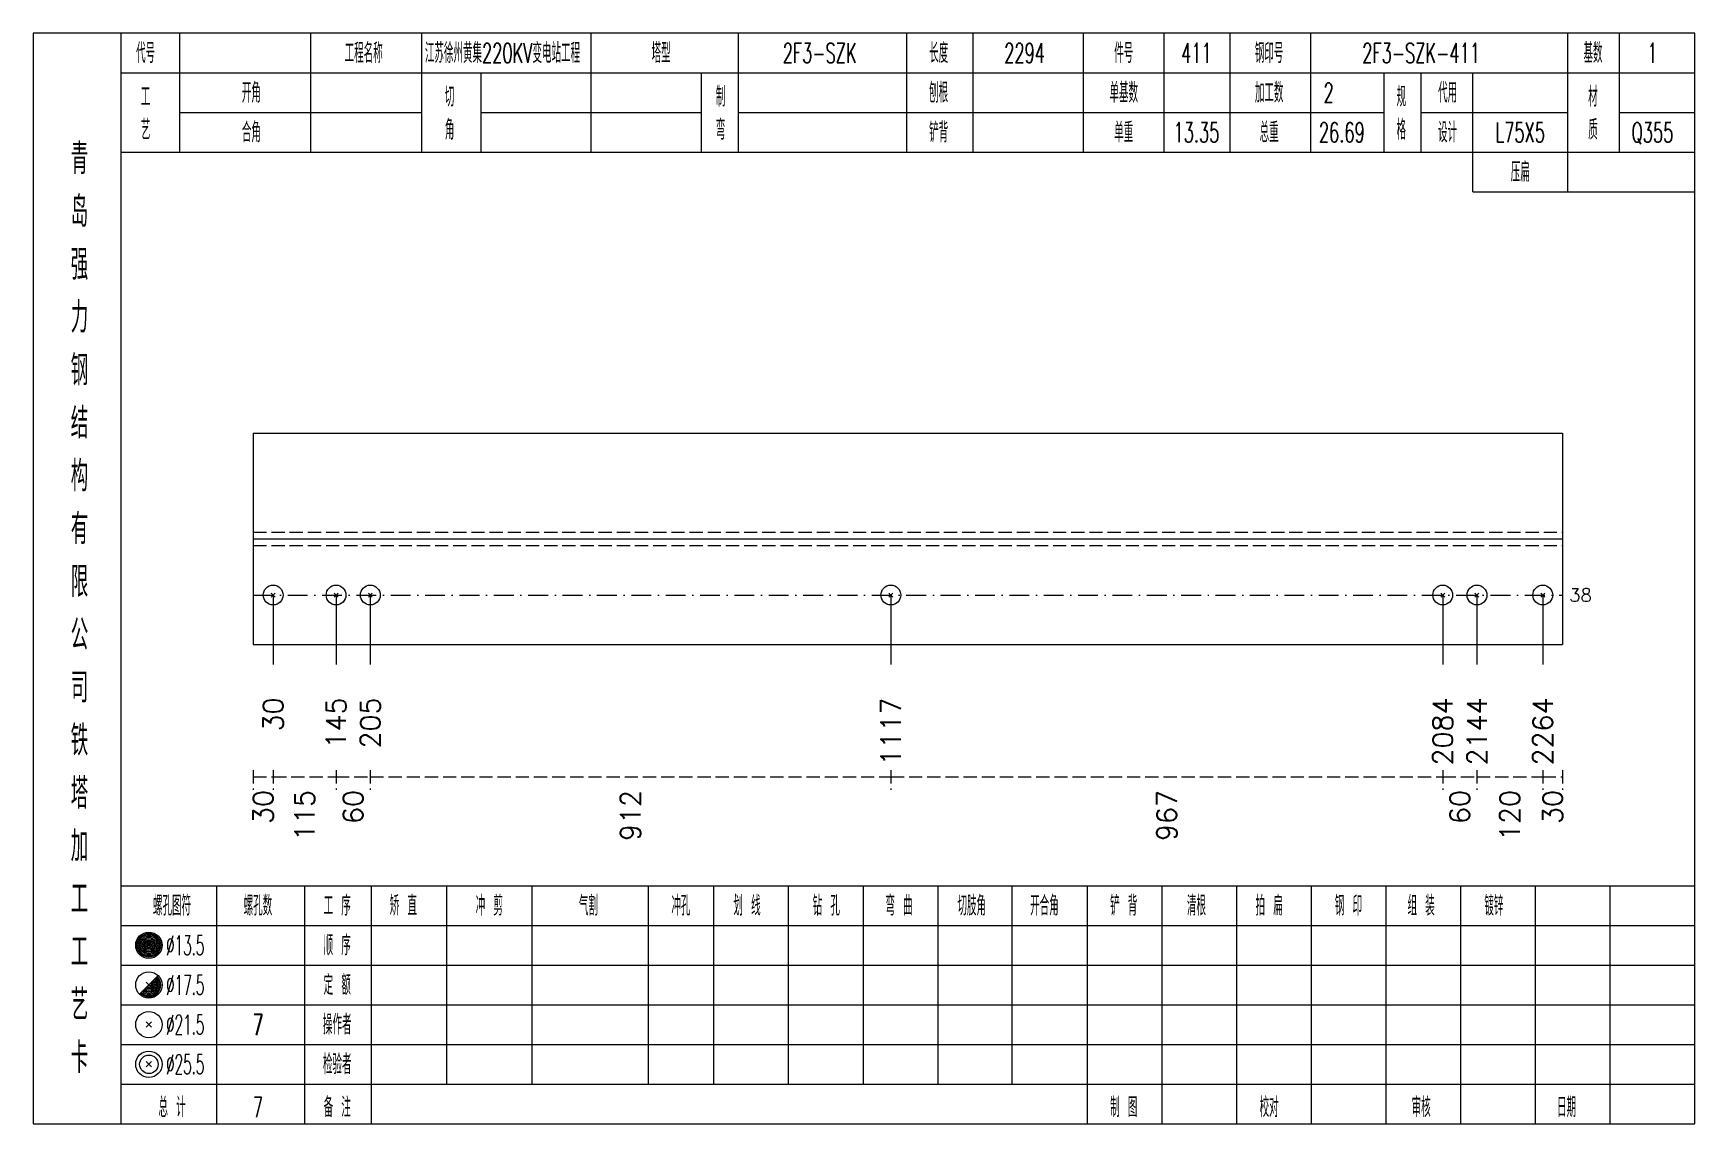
# Model space of a CAD drawing. Extents: x 0 to 4623, y -1159 to 4890.
# Drawn here: x 2491.2 to 2742.6, y 2925 to 3090 of the extents above; entities that cross this region are included whole.
import ezdxf
from ezdxf.enums import TextEntityAlignment as Align

# ---------------------------------------------------------------- set-up
doc = ezdxf.new("R2010")
doc.units = 0
doc.header["$MEASUREMENT"] = 0
doc.linetypes.add('一点画线', pattern=[5.2, 3, -1, 0.2, -1])
doc.linetypes.add('虚线', pattern=[2.75, 2, -0.75])
doc.layers.get('0').update_dxf_attribs({"linetype": 'CONTINUOUS', "lineweight": 25})
for name, color, linetype, lineweight in [('1', 7, 'CONTINUOUS', 25), ('4', 7, 'CONTINUOUS', 25), ('5', 7, 'CONTINUOUS', 25)]:
    doc.layers.add(name, color=color, linetype=linetype, lineweight=lineweight)
doc.styles.get("Standard").update_dxf_attribs({"font": 'simplex.shx', "width": 0.7, "height": 3, "bigfont": 'gbhzfs.shx'})

msp = doc.modelspace()

# ---------------------------------------------------------------- texts
at = {"color": 7, "linetype": 'Continuous', "lineweight": 13}
msp.add_text('38', height=2, dxfattribs=at).set_placement((2723.6, 3005), align=Align.MIDDLE_LEFT)
at = {"color": 8, "linetype": 'Continuous', "lineweight": 9}
for s, p in [('30', (2526, 2975.5)), ('115', (2532.261, 2975.5)), ('60', (2539.612, 2975.5)), ('912', (2581.581, 2975.5)), ('967', (2662.712, 2975.5)), ('60', (2707.056, 2975.5)), ('120', (2714.623, 2975.5)), ('30', (2721.1, 2975.5))]:
    msp.add_text(s, height=3, rotation=90, dxfattribs=at).set_placement(p, align=Align.MIDDLE_RIGHT)
at = {"layer": '1', "color": 7, "linetype": 'Continuous', "lineweight": 13}
for s, p in [('2084', (2704.465, 2989.5)), ('2144', (2709.647, 2989.5)), ('2264', (2719.6, 2989.5)), ('30', (2527.5, 2989.5)), ('145', (2537.022, 2989.5)), ('205', (2542.203, 2989.5)), ('1117', (2620.959, 2989.5))]:
    msp.add_text(s, height=3, rotation=90, dxfattribs=at).set_placement(p, align=Align.MIDDLE_RIGHT)
at = {"layer": '4', "color": 1, "linetype": 'Continuous', "lineweight": 13}
for s, height, width, p in [('代号', 3, 0.6, (2508.2, 3087)), ('工程名称', 3, 0.6, (2541.2, 3087)), ('江苏徐州黄集220KV变电站工程', 3, 0.6, (2562.2, 3087)), ('塔型', 3, 0.6, (2586.2, 3087)), ('2F3-SZK', 3, 0.6, (2610.2, 3087)), ('长度', 3, 0.6, (2628.2, 3087)), ('2294', 3, 0.6, (2641.2, 3087)), ('件号', 3, 0.6, (2656.2, 3087)), ('411', 3, 0.6, (2667.2, 3087)), ('钢印号', 3, 0.6, (2678.2, 3087)), ('2F3-SZK-411', 3, 0.6, (2701.2, 3087)), ('基数', 3, 0.6, (2727.2, 3087)), ('1', 3, 0.6, (2736.2, 3087)), ('开角', 3, 0.6, (2524.2, 3081)), ('制', 3, 0.6, (2595.2, 3080.4)), ('刨根', 3, 0.6, (2628.2, 3081)), ('单基数', 3, 0.6, (2656.2, 3081)), ('加工数', 3, 0.6, (2678.2, 3081)), ('2', 3, 0.6, (2687.2, 3081)), ('规', 3, 0.6, (2698.2, 3080.4)), ('代用', 3, 0.6, (2705.2, 3081)), ('材', 3, 0.6, (2727.2, 3080.4)), ('工', 3, 0.6, (2508.2, 3080.4)), ('切', 3, 0.6, (2554.2, 3080.4)), ('艺', 3, 0.6, (2508.2, 3075.4)), ('角', 3, 0.6, (2554.2, 3075.4)), ('弯', 3, 0.6, (2595.2, 3075.4)), ('格', 3, 0.6, (2698.2, 3075.4)), ('质', 3, 0.6, (2727.2, 3075.4)), ('合角', 3, 0.6, (2524.2, 3075)), ('铲背', 3, 0.6, (2628.2, 3075)), ('单重', 3, 0.6, (2656.2, 3075)), ('13.35', 3, 0.6, (2667.2, 3075)), ('总重', 3, 0.6, (2678.2, 3075)), ('26.69', 3, 0.6, (2689.2, 3075)), ('设计', 3, 0.6, (2705.2, 3075)), ('L75X5', 3, 0.6, (2716.2, 3075)), ('Q355', 3, 0.6, (2736.2, 3075)), ('青', 4.6, 0.8, (2498.2, 3071)), ('压扁', 3, 0.6, (2716.2, 3069)), ('岛', 4.6, 0.8, (2498.2, 3063)), ('强', 4.6, 0.8, (2498.2, 3055)), ('力', 4.6, 0.8, (2498.2, 3047)), ('钢', 4.6, 0.8, (2498.2, 3039)), ('结', 4.6, 0.8, (2498.2, 3031)), ('构', 4.6, 0.8, (2498.2, 3023)), ('有', 4.6, 0.8, (2498.2, 3015)), ('限', 4.6, 0.8, (2498.2, 3007)), ('公', 4.6, 0.8, (2498.2, 2999)), ('司', 4.6, 0.8, (2498.2, 2991)), ('铁', 4.6, 0.8, (2498.2, 2983)), ('塔', 4.6, 0.8, (2498.2, 2975)), ('加', 4.6, 0.8, (2498.2, 2967)), ('工', 4.6, 0.8, (2498.2, 2959)), ('螺孔图符', 3, 0.6, (2512.2, 2958)), ('螺孔数', 3, 0.6, (2525.2, 2958)), ('工 序', 3, 0.6, (2537.2, 2958)), ('矫 直', 3, 0.6, (2547.2, 2958)), ('冲 剪', 3, 0.6, (2560.2, 2958)), ('气割', 3, 0.6, (2575.2, 2958)), ('冲孔', 3, 0.6, (2589.2, 2958)), ('划 线', 3, 0.6, (2599.2, 2958)), ('钻 孔', 3, 0.6, (2611.2, 2958)), ('弯 曲', 3, 0.6, (2622.2, 2958)), ('切肢角', 3, 0.6, (2633.2, 2958)), ('开合角', 3, 0.6, (2644.2, 2958)), ('铲 背', 3, 0.6, (2656.2, 2958)), ('清根', 3, 0.6, (2667.2, 2958)), ('拍 扁', 3, 0.6, (2678.2, 2958)), ('钢 印', 3, 0.6, (2690.2, 2958)), ('组 装', 3, 0.6, (2701.2, 2958)), ('镀锌', 3, 0.6, (2712.2, 2958)), ('工', 4.6, 0.8, (2498.2, 2951)), ('%%C13.5', 3, 0.5, (2514.2, 2952)), ('顺 序', 3, 0.6, (2537.2, 2952)), ('%%C17.5', 3, 0.5, (2514.2, 2946)), ('定 额', 3, 0.6, (2537.2, 2946)), ('艺', 4.6, 0.8, (2498.2, 2943)), ('%%C21.5', 3, 0.5, (2514.2, 2940)), ('7', 3.2, 0.6, (2525.2, 2940)), ('操作者', 3, 0.6, (2537.2, 2940)), ('卡', 4.6, 0.8, (2498.2, 2935)), ('%%C25.5', 3, 0.5, (2514.2, 2934)), ('检验者', 3, 0.6, (2537.2, 2934)), ('总 计', 3, 0.6, (2512.2, 2927.5)), ('7', 3, 0.6, (2525.2, 2927.5)), ('备 注', 3, 0.6, (2537.2, 2927.5)), ('制 图', 3, 0.6, (2656.2, 2927.5)), ('校对', 3, 0.6, (2678.2, 2927.5)), ('审核', 3, 0.6, (2701.2, 2927.5)), ('日期', 3, 0.6, (2723.2, 2927.5))]:
    msp.add_text(s, height=height, dxfattribs=dict(at, width=width)).set_placement(p, align=Align.MIDDLE_CENTER)

# ---------------------------------------------------------------- blocks, each defined once
blk = doc.blocks.new('孔21.5')
at = {"layer": '5', "color": 7, "linetype": 'Continuous', "lineweight": 13}
for p, q in [((-0.2, -0.2), (0.2, 0.2)), ((-0.2, 0.2), (0.2, -0.2))]:
    blk.add_line(p, q, dxfattribs=at)
blk.add_circle((0, 0), 1, dxfattribs=at)

# ---------------------------------------------------------------- linework, layer by layer
at = {"color": 7, "linetype": 'Continuous', "lineweight": 18}
for p, q in [((2524.5, 3029.5), (2524.5, 2997.5)), ((2524.5, 3029.5), (2722.6, 3029.5)), ((2722.6, 3029.5), (2722.6, 2997.5)), ((2524.5, 3013.5), (2722.6, 3013.5))]:
    msp.add_line(p, q, dxfattribs=at)
at = {"color": 1, "linetype": '虚线', "lineweight": 18}
for p, q in [((2524.5, 3014.5), (2722.6, 3014.5)), ((2524.5, 3012.5), (2722.6, 3012.5))]:
    msp.add_line(p, q, dxfattribs=at)
at = {"color": 3, "linetype": '一点画线', "lineweight": 13}
msp.add_line((2524.5, 3005), (2722.6, 3005), dxfattribs=at)
at = {"color": 7, "linetype": 'Continuous', "lineweight": 13}
for p, q in [((2527.5, 3005), (2527.5, 2994.5)), ((2537.022, 3005), (2537.022, 2994.5)), ((2542.203, 3005), (2542.203, 2994.5)), ((2620.959, 3005), (2620.959, 2994.5)), ((2704.465, 3005), (2704.465, 2994.5)), ((2709.647, 3005), (2709.647, 2994.5)), ((2719.6, 3005), (2719.6, 2994.5))]:
    msp.add_line(p, q, dxfattribs=at)
at = {"color": 8, "linetype": '虚线', "lineweight": 9}
for p, q in [((2524.5, 2978.5), (2524.5, 2975.5)), ((2524.5, 2977.5), (2527.5, 2977.5)), ((2527.5, 2978.5), (2527.5, 2975.5)), ((2527.5, 2978.5), (2527.5, 2975.5)), ((2527.5, 2977.5), (2537.022, 2977.5)), ((2537.022, 2978.5), (2537.022, 2975.5)), ((2537.022, 2978.5), (2537.022, 2975.5)), ((2537.022, 2977.5), (2542.203, 2977.5)), ((2542.203, 2978.5), (2542.203, 2975.5)), ((2542.203, 2978.5), (2542.203, 2975.5)), ((2542.203, 2977.5), (2620.959, 2977.5)), ((2620.959, 2978.5), (2620.959, 2975.5)), ((2620.959, 2978.5), (2620.959, 2975.5)), ((2620.959, 2977.5), (2704.465, 2977.5)), ((2704.465, 2978.5), (2704.465, 2975.5)), ((2704.465, 2978.5), (2704.465, 2975.5)), ((2704.465, 2977.5), (2709.647, 2977.5)), ((2709.647, 2978.5), (2709.647, 2975.5)), ((2709.647, 2978.5), (2709.647, 2975.5)), ((2709.647, 2977.5), (2719.6, 2977.5)), ((2719.6, 2978.5), (2719.6, 2975.5)), ((2719.6, 2978.5), (2719.6, 2975.5)), ((2719.6, 2977.5), (2722.6, 2977.5)), ((2722.6, 2978.5), (2722.6, 2975.5))]:
    msp.add_line(p, q, dxfattribs=at)
at = {"layer": '1', "color": 7, "linetype": 'Continuous', "lineweight": 18}
msp.add_line((2524.5, 2997.5), (2722.6, 2997.5), dxfattribs=at)
at = {"layer": '4', "color": 1, "linetype": 'Continuous', "lineweight": 18}
for p, q in [((2504.5, 2925), (2504.5, 3090)), ((2513.4, 3072), (2513.4, 3090)), ((2533.2, 3072), (2533.2, 3090)), ((2550, 3072), (2550, 3090)), ((2575.6, 3072), (2575.6, 3090)), ((2597.9, 3072), (2597.9, 3090)), ((2623.4, 3072), (2623.4, 3090)), ((2633.4, 3072), (2633.4, 3090)), ((2650.1, 3072), (2650.1, 3090)), ((2662.3, 3072), (2662.3, 3090)), ((2672.3, 3072), (2672.3, 3090)), ((2684.5, 3072), (2684.5, 3090)), ((2723.4, 3066), (2723.4, 3090)), ((2731.2, 3072), (2731.2, 3090)), ((2504.5, 3084), (2742.6, 3084)), ((2559, 3072), (2559, 3084)), ((2592.3, 3072), (2592.3, 3084)), ((2695.6, 3072), (2695.6, 3084)), ((2701.2, 3072), (2701.2, 3084)), ((2709, 3066), (2709, 3084)), ((2513.4, 3078), (2550, 3078)), ((2559, 3078), (2592.3, 3078)), ((2597.9, 3078), (2695.6, 3078)), ((2701.2, 3078), (2723.4, 3078)), ((2731.2, 3078), (2742.6, 3078)), ((2504.5, 3072), (2742.6, 3072)), ((2709, 3066), (2742.6, 3066)), ((2504.5, 2961), (2742.6, 2961)), ((2519, 2925), (2519, 2961)), ((2532.3, 2925), (2532.3, 2961)), ((2542.4, 2925), (2542.4, 2961)), ((2553.8, 2931), (2553.8, 2961)), ((2566.7, 2931), (2566.7, 2961)), ((2584.3, 2931), (2584.3, 2961)), ((2594.2, 2931), (2594.2, 2961)), ((2605.5, 2931), (2605.5, 2961)), ((2616.8, 2931), (2616.8, 2961)), ((2628.1, 2931), (2628.1, 2961)), ((2639.3, 2931), (2639.3, 2961)), ((2650.7, 2931), (2650.7, 2961)), ((2662, 2931), (2662, 2961)), ((2673.3, 2931), (2673.3, 2961)), ((2684.6, 2931), (2684.6, 2961)), ((2695.9, 2931), (2695.9, 2961)), ((2707.2, 2931), (2707.2, 2961)), ((2718.5, 2931), (2718.5, 2961)), ((2729.8, 2931), (2729.8, 2961)), ((2504.5, 2955), (2742.6, 2955)), ((2504.5, 2949), (2742.6, 2949)), ((2504.5, 2943), (2742.6, 2943)), ((2504.5, 2937), (2742.6, 2937)), ((2504.5, 2931), (2742.6, 2931)), ((2650.7, 2925), (2650.7, 2931)), ((2662, 2925), (2662, 2931)), ((2673.3, 2925), (2673.3, 2931)), ((2684.6, 2925), (2684.6, 2931)), ((2695.9, 2925), (2695.9, 2931)), ((2707.2, 2925), (2707.2, 2931)), ((2718.5, 2925), (2718.5, 2931)), ((2729.8, 2925), (2729.8, 2931))]:
    msp.add_line(p, q, dxfattribs=at)
at = {"layer": '4', "color": 7, "linetype": 'Continuous', "lineweight": 13}
for p, q in [((2508.5, 2951.8), (2508.9, 2952.2)), ((2508.9, 2951.8), (2508.5, 2952.2)), ((2507.286, 2944.586), (2510.114, 2947.414)), ((2508.3, 2946.4), (2509.1, 2945.6)), ((2508.3, 2939.6), (2509.1, 2940.4)), ((2508.3, 2940.4), (2509.1, 2939.6)), ((2508.3, 2933.6), (2509.1, 2934.4)), ((2508.3, 2934.4), (2509.1, 2933.6))]:
    msp.add_line(p, q, dxfattribs=at)
at = {"layer": '4', "color": 1, "linetype": 'Continuous', "lineweight": 18}
msp.add_lwpolyline([(2491.2, 3090), (2491.2, 2925), (2742.6, 2925), (2742.6, 3090)], close=True, dxfattribs=at)
at = {"layer": '4', "color": 7, "linetype": 'Continuous', "lineweight": 13}
for centre, radius in [((2508.7, 2952), 2), ((2508.7, 2952), 1.8), ((2508.7, 2952), 1.6), ((2508.7, 2952), 1.4), ((2508.7, 2952), 1.2), ((2508.7, 2952), 1), ((2508.7, 2952), 0.8), ((2508.7, 2952), 0.6), ((2508.7, 2952), 0.4), ((2508.7, 2952), 0.2), ((2508.7, 2946), 2), ((2508.7, 2940), 2), ((2508.7, 2934), 2), ((2508.7, 2934), 1.4)]:
    msp.add_circle(centre, radius, dxfattribs=at)
for radius in [1.8, 1.6, 1.4, 1.2, 1, 0.8, 0.6, 0.4, 0.2]:
    msp.add_arc((2508.7, 2946), radius, 225, 45, dxfattribs=at)

# ---------------------------------------------------------------- block references
at = {"layer": '1', "color": 7, "linetype": 'Continuous', "lineweight": 13, "xscale": 1.5, "yscale": 1.5, "zscale": 1.5}
for p in [(2527.5, 3005), (2537.022, 3005), (2542.203, 3005), (2620.959, 3005), (2704.465, 3005), (2709.647, 3005), (2719.6, 3005)]:
    msp.add_blockref('孔21.5', p, dxfattribs=at)

msp.set_redraw_order([(e.dxf.handle, doc.entitydb.next_handle()) for e in msp.query("TEXT MTEXT ATTDEF DIMENSION ARC_DIMENSION")])  # texts and dimensions are drawn at this point

doc.saveas('drawing.dxf')
